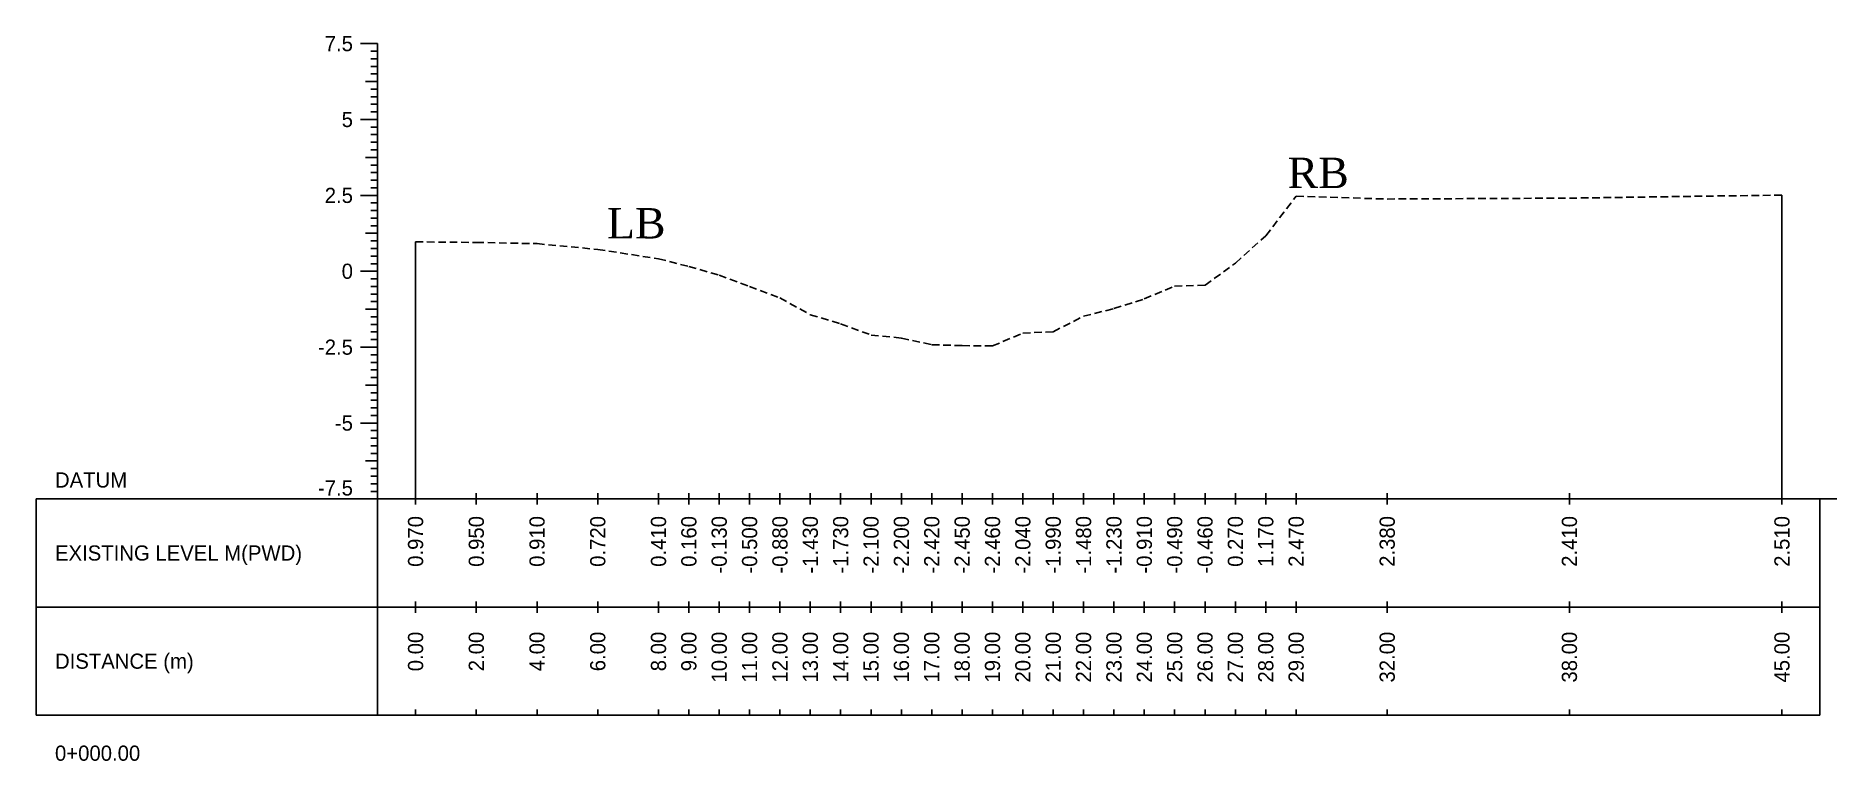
# Model space of a CAD drawing. Header units: inches. Extents: x 2527 to 3799, y -2520 to -1051.
# Drawn here: x 2834.5 to 2893.8, y -1117.1 to -1093.2 of the extents above; entities that cross this region are included whole.
import ezdxf
from ezdxf.enums import TextEntityAlignment as Align

# ---------------------------------------------------------------- set-up
doc = ezdxf.new("R2010")
doc.units = ezdxf.units.IN
doc.header["$MEASUREMENT"] = 0
doc.linetypes.add('HIDDEN', pattern=[0.375, 0.25, -0.125])
doc.layers.add('CS_Drawing', color=7, linetype='Continuous')
doc.layers.add('GL', color=3, linetype='HIDDEN')
doc.styles.add('romans', font='romans.shx')

msp = doc.modelspace()

# ---------------------------------------------------------------- texts
at = {"char_height": 1, "width": 87.77218, "attachment_point": 1, "style": 'romans'}
for s, insert in [('{\\fTimes New Roman|b0|i0|c0|p18;RB}', (2875.711, -1097.243)), ('{\\fTimes New Roman|b0|i0|c0|p18;LB}', (2853.293, -1098.904))]:
    msp.add_mtext(s, dxfattribs=dict(at, insert=insert))
at = {"layer": 'CS_Drawing'}
for s, p in [('7.5', (2844.929, -1093.485)), ('5', (2844.929, -1095.985)), ('2.5', (2844.929, -1098.485)), ('0', (2844.929, -1100.985)), ('-2.5', (2844.929, -1103.485)), ('-5', (2844.929, -1105.985))]:
    msp.add_text(s, height=0.5, dxfattribs=at).set_placement(p, align=Align.MIDDLE_RIGHT)
for s, p in [('DATUM', (2835.116, -1107.86)), ('EXISTING LEVEL M(PWD)', (2835.116, -1110.266)), ('DISTANCE (m)', (2835.116, -1113.829)), ('0+000.00', (2835.116, -1116.86))]:
    msp.add_text(s, height=0.5, dxfattribs=at).set_placement(p, align=Align.MIDDLE_LEFT)
msp.add_text('-7.5', height=0.5, dxfattribs=at).set_placement((2844.929, -1108.373), align=Align.RIGHT)
for s, p in [('0.970', (2846.991, -1109.048)), ('0.950', (2848.991, -1109.048)), ('0.910', (2850.991, -1109.048)), ('0.720', (2852.991, -1109.048)), ('0.410', (2854.991, -1109.048)), ('0.160', (2855.991, -1109.048)), ('-0.130', (2856.991, -1109.048)), ('-0.500', (2857.991, -1109.048)), ('-0.880', (2858.991, -1109.048)), ('-1.430', (2859.991, -1109.048)), ('-1.730', (2860.991, -1109.048)), ('-2.100', (2861.991, -1109.048)), ('-2.200', (2862.991, -1109.048)), ('-2.420', (2863.991, -1109.048)), ('-2.450', (2864.991, -1109.048)), ('-2.460', (2865.991, -1109.048)), ('-2.040', (2866.991, -1109.048)), ('-1.990', (2867.991, -1109.048)), ('-1.480', (2868.991, -1109.048)), ('-1.230', (2869.991, -1109.048)), ('-0.910', (2870.991, -1109.048)), ('-0.490', (2871.991, -1109.048)), ('-0.460', (2872.991, -1109.048)), ('0.270', (2873.991, -1109.048)), ('1.170', (2874.991, -1109.048)), ('2.470', (2875.991, -1109.048)), ('2.380', (2878.991, -1109.048)), ('2.410', (2884.991, -1109.048)), ('2.510', (2891.991, -1109.048)), ('0.00', (2846.991, -1112.86)), ('2.00', (2848.991, -1112.86)), ('4.00', (2850.991, -1112.86)), ('6.00', (2852.991, -1112.86)), ('8.00', (2854.991, -1112.86)), ('9.00', (2855.991, -1112.86)), ('10.00', (2856.991, -1112.86)), ('11.00', (2857.991, -1112.86)), ('12.00', (2858.991, -1112.86)), ('13.00', (2859.991, -1112.86)), ('14.00', (2860.991, -1112.86)), ('15.00', (2861.991, -1112.86)), ('16.00', (2862.991, -1112.86)), ('17.00', (2863.991, -1112.86)), ('18.00', (2864.991, -1112.86)), ('19.00', (2865.991, -1112.86)), ('20.00', (2866.991, -1112.86)), ('21.00', (2867.991, -1112.86)), ('22.00', (2868.991, -1112.86)), ('23.00', (2869.991, -1112.86)), ('24.00', (2870.991, -1112.86)), ('25.00', (2871.991, -1112.86)), ('26.00', (2872.991, -1112.86)), ('27.00', (2873.991, -1112.86)), ('28.00', (2874.991, -1112.86)), ('29.00', (2875.991, -1112.86)), ('32.00', (2878.991, -1112.86)), ('38.00', (2884.991, -1112.86)), ('45.00', (2891.991, -1112.86))]:
    msp.add_text(s, height=0.5, rotation=90, dxfattribs=at).set_placement(p, align=Align.MIDDLE_RIGHT)

# ---------------------------------------------------------------- linework, layer by layer
at = {"layer": 'CS_Drawing'}
for p, q in [((2845.741, -1093.485), (2845.179, -1093.485)), ((2845.741, -1093.485), (2845.347, -1093.485)), ((2845.741, -1093.485), (2845.516, -1093.485)), ((2845.741, -1108.485), (2845.741, -1093.485)), ((2845.741, -1093.735), (2845.516, -1093.735)), ((2845.741, -1093.985), (2845.516, -1093.985)), ((2845.741, -1094.235), (2845.516, -1094.235)), ((2845.741, -1094.735), (2845.347, -1094.735)), ((2845.741, -1094.485), (2845.516, -1094.485)), ((2845.741, -1094.735), (2845.516, -1094.735)), ((2845.741, -1094.985), (2845.516, -1094.985)), ((2845.741, -1095.235), (2845.516, -1095.235)), ((2845.741, -1095.485), (2845.516, -1095.485)), ((2845.741, -1095.985), (2845.179, -1095.985)), ((2845.741, -1095.985), (2845.347, -1095.985)), ((2845.741, -1095.735), (2845.516, -1095.735)), ((2845.741, -1095.985), (2845.516, -1095.985)), ((2845.741, -1096.235), (2845.516, -1096.235)), ((2845.741, -1096.485), (2845.516, -1096.485)), ((2845.741, -1097.235), (2845.347, -1097.235)), ((2845.741, -1096.735), (2845.516, -1096.735)), ((2845.741, -1096.985), (2845.516, -1096.985)), ((2845.741, -1097.235), (2845.516, -1097.235)), ((2845.741, -1097.485), (2845.516, -1097.485)), ((2845.741, -1097.735), (2845.516, -1097.735)), ((2845.741, -1097.985), (2845.516, -1097.985)), ((2845.741, -1098.235), (2845.516, -1098.235)), ((2845.741, -1098.485), (2845.179, -1098.485)), ((2845.741, -1098.485), (2845.347, -1098.485)), ((2845.741, -1098.485), (2845.516, -1098.485)), ((2845.741, -1098.735), (2845.516, -1098.735)), ((2845.741, -1098.985), (2845.516, -1098.985)), ((2891.991, -1108.485), (2891.991, -1098.475)), ((2845.741, -1099.235), (2845.516, -1099.235)), ((2845.741, -1099.485), (2845.516, -1099.485)), ((2845.741, -1099.735), (2845.347, -1099.735)), ((2845.741, -1099.735), (2845.516, -1099.735)), ((2845.741, -1099.985), (2845.516, -1099.985)), ((2845.741, -1100.235), (2845.516, -1100.235)), ((2846.991, -1108.485), (2846.991, -1100.015)), ((2845.741, -1100.485), (2845.516, -1100.485)), ((2845.741, -1100.735), (2845.516, -1100.735)), ((2845.741, -1100.985), (2845.179, -1100.985)), ((2845.741, -1100.985), (2845.347, -1100.985)), ((2845.741, -1100.985), (2845.516, -1100.985)), ((2845.741, -1101.235), (2845.516, -1101.235)), ((2845.741, -1101.485), (2845.516, -1101.485)), ((2845.741, -1101.735), (2845.516, -1101.735)), ((2845.741, -1101.985), (2845.516, -1101.985)), ((2845.741, -1102.235), (2845.347, -1102.235)), ((2845.741, -1102.235), (2845.516, -1102.235)), ((2845.741, -1102.485), (2845.516, -1102.485)), ((2845.741, -1102.735), (2845.516, -1102.735)), ((2845.741, -1102.985), (2845.516, -1102.985)), ((2845.741, -1103.485), (2845.179, -1103.485)), ((2845.741, -1103.485), (2845.347, -1103.485)), ((2845.741, -1103.235), (2845.516, -1103.235)), ((2845.741, -1103.485), (2845.516, -1103.485)), ((2845.741, -1103.735), (2845.516, -1103.735)), ((2845.741, -1103.985), (2845.516, -1103.985)), ((2845.741, -1104.235), (2845.516, -1104.235)), ((2845.741, -1104.735), (2845.347, -1104.735)), ((2845.741, -1104.485), (2845.516, -1104.485)), ((2845.741, -1104.735), (2845.516, -1104.735)), ((2845.741, -1104.985), (2845.516, -1104.985)), ((2845.741, -1105.235), (2845.516, -1105.235)), ((2845.741, -1105.485), (2845.516, -1105.485)), ((2845.741, -1105.985), (2845.179, -1105.985)), ((2845.741, -1105.985), (2845.347, -1105.985)), ((2845.741, -1105.735), (2845.516, -1105.735)), ((2845.741, -1105.985), (2845.516, -1105.985)), ((2845.741, -1106.235), (2845.516, -1106.235)), ((2845.741, -1106.485), (2845.516, -1106.485)), ((2845.741, -1106.735), (2845.516, -1106.735)), ((2845.741, -1107.235), (2845.347, -1107.235)), ((2845.741, -1106.985), (2845.516, -1106.985)), ((2845.741, -1107.235), (2845.516, -1107.235)), ((2845.741, -1107.485), (2845.516, -1107.485)), ((2845.741, -1107.735), (2845.516, -1107.735)), ((2834.491, -1108.485), (2845.741, -1108.485)), ((2834.491, -1108.485), (2834.491, -1115.61)), ((2845.741, -1108.485), (2845.179, -1108.485)), ((2845.741, -1108.485), (2845.347, -1108.485)), ((2845.741, -1107.985), (2845.516, -1107.985)), ((2845.741, -1108.235), (2845.516, -1108.235)), ((2845.741, -1108.485), (2845.516, -1108.485)), ((2845.741, -1108.485), (2893.241, -1108.485)), ((2845.741, -1108.485), (2845.741, -1115.61)), ((2846.991, -1108.673), (2846.991, -1108.298)), ((2848.991, -1108.673), (2848.991, -1108.298)), ((2850.991, -1108.673), (2850.991, -1108.298)), ((2852.991, -1108.673), (2852.991, -1108.298)), ((2854.991, -1108.673), (2854.991, -1108.298)), ((2855.991, -1108.673), (2855.991, -1108.298)), ((2856.991, -1108.673), (2856.991, -1108.298)), ((2857.991, -1108.673), (2857.991, -1108.298)), ((2858.991, -1108.673), (2858.991, -1108.298)), ((2859.991, -1108.673), (2859.991, -1108.298)), ((2860.991, -1108.673), (2860.991, -1108.298)), ((2861.991, -1108.673), (2861.991, -1108.298)), ((2862.991, -1108.673), (2862.991, -1108.298)), ((2863.991, -1108.673), (2863.991, -1108.298)), ((2864.991, -1108.673), (2864.991, -1108.298)), ((2865.991, -1108.673), (2865.991, -1108.298)), ((2866.991, -1108.673), (2866.991, -1108.298)), ((2867.991, -1108.673), (2867.991, -1108.298)), ((2868.991, -1108.673), (2868.991, -1108.298)), ((2869.991, -1108.673), (2869.991, -1108.298)), ((2870.991, -1108.673), (2870.991, -1108.298)), ((2871.991, -1108.673), (2871.991, -1108.298)), ((2872.991, -1108.673), (2872.991, -1108.298)), ((2873.991, -1108.673), (2873.991, -1108.298)), ((2874.991, -1108.673), (2874.991, -1108.298)), ((2875.991, -1108.673), (2875.991, -1108.298)), ((2878.991, -1108.673), (2878.991, -1108.298)), ((2884.991, -1108.673), (2884.991, -1108.298)), ((2891.991, -1108.673), (2891.991, -1108.298)), ((2893.241, -1108.485), (2893.804, -1108.485)), ((2893.241, -1108.485), (2893.635, -1108.485)), ((2893.241, -1108.485), (2893.466, -1108.485)), ((2893.241, -1108.485), (2893.241, -1115.61)), ((2834.491, -1112.048), (2845.741, -1112.048)), ((2845.741, -1112.048), (2893.241, -1112.048)), ((2845.741, -1112.048), (2893.241, -1112.048)), ((2846.991, -1112.235), (2846.991, -1111.86)), ((2848.991, -1112.235), (2848.991, -1111.86)), ((2850.991, -1112.235), (2850.991, -1111.86)), ((2852.991, -1112.235), (2852.991, -1111.86)), ((2854.991, -1112.235), (2854.991, -1111.86)), ((2855.991, -1112.235), (2855.991, -1111.86)), ((2856.991, -1112.235), (2856.991, -1111.86)), ((2857.991, -1112.235), (2857.991, -1111.86)), ((2858.991, -1112.235), (2858.991, -1111.86)), ((2859.991, -1112.235), (2859.991, -1111.86)), ((2860.991, -1112.235), (2860.991, -1111.86)), ((2861.991, -1112.235), (2861.991, -1111.86)), ((2862.991, -1112.235), (2862.991, -1111.86)), ((2863.991, -1112.235), (2863.991, -1111.86)), ((2864.991, -1112.235), (2864.991, -1111.86)), ((2865.991, -1112.235), (2865.991, -1111.86)), ((2866.991, -1112.235), (2866.991, -1111.86)), ((2867.991, -1112.235), (2867.991, -1111.86)), ((2868.991, -1112.235), (2868.991, -1111.86)), ((2869.991, -1112.235), (2869.991, -1111.86)), ((2870.991, -1112.235), (2870.991, -1111.86)), ((2871.991, -1112.235), (2871.991, -1111.86)), ((2872.991, -1112.235), (2872.991, -1111.86)), ((2873.991, -1112.235), (2873.991, -1111.86)), ((2874.991, -1112.235), (2874.991, -1111.86)), ((2875.991, -1112.235), (2875.991, -1111.86)), ((2878.991, -1112.235), (2878.991, -1111.86)), ((2884.991, -1112.235), (2884.991, -1111.86)), ((2891.991, -1112.235), (2891.991, -1111.86)), ((2834.491, -1115.61), (2845.741, -1115.61)), ((2845.741, -1115.61), (2893.241, -1115.61)), ((2846.991, -1115.61), (2846.991, -1115.423)), ((2848.991, -1115.61), (2848.991, -1115.423)), ((2850.991, -1115.61), (2850.991, -1115.423)), ((2852.991, -1115.61), (2852.991, -1115.423)), ((2854.991, -1115.61), (2854.991, -1115.423)), ((2855.991, -1115.61), (2855.991, -1115.423)), ((2856.991, -1115.61), (2856.991, -1115.423)), ((2857.991, -1115.61), (2857.991, -1115.423)), ((2858.991, -1115.61), (2858.991, -1115.423)), ((2859.991, -1115.61), (2859.991, -1115.423)), ((2860.991, -1115.61), (2860.991, -1115.423)), ((2861.991, -1115.61), (2861.991, -1115.423)), ((2862.991, -1115.61), (2862.991, -1115.423)), ((2863.991, -1115.61), (2863.991, -1115.423)), ((2864.991, -1115.61), (2864.991, -1115.423)), ((2865.991, -1115.61), (2865.991, -1115.423)), ((2866.991, -1115.61), (2866.991, -1115.423)), ((2867.991, -1115.61), (2867.991, -1115.423)), ((2868.991, -1115.61), (2868.991, -1115.423)), ((2869.991, -1115.61), (2869.991, -1115.423)), ((2870.991, -1115.61), (2870.991, -1115.423)), ((2871.991, -1115.61), (2871.991, -1115.423)), ((2872.991, -1115.61), (2872.991, -1115.423)), ((2873.991, -1115.61), (2873.991, -1115.423)), ((2874.991, -1115.61), (2874.991, -1115.423)), ((2875.991, -1115.61), (2875.991, -1115.423)), ((2878.991, -1115.61), (2878.991, -1115.423)), ((2884.991, -1115.61), (2884.991, -1115.423)), ((2891.991, -1115.61), (2891.991, -1115.423))]:
    msp.add_line(p, q, dxfattribs=at)
at = {"layer": 'GL'}
msp.add_lwpolyline([(2846.991, -1100.015), (2848.991, -1100.035), (2850.991, -1100.075), (2852.991, -1100.265), (2854.991, -1100.575), (2855.991, -1100.825), (2856.991, -1101.115), (2857.991, -1101.485), (2858.991, -1101.865), (2859.991, -1102.415), (2860.991, -1102.715), (2861.991, -1103.085), (2862.991, -1103.185), (2863.991, -1103.405), (2864.991, -1103.435), (2865.991, -1103.445), (2866.991, -1103.025), (2867.991, -1102.975), (2868.991, -1102.465), (2869.991, -1102.215), (2870.991, -1101.895), (2871.991, -1101.475), (2872.991, -1101.445), (2873.991, -1100.715), (2874.991, -1099.815), (2875.991, -1098.515), (2878.991, -1098.605), (2884.991, -1098.575), (2891.991, -1098.475)], dxfattribs=at)

msp.set_redraw_order([(e.dxf.handle, doc.entitydb.next_handle()) for e in msp.query("TEXT MTEXT ATTDEF DIMENSION ARC_DIMENSION")])  # texts and dimensions are drawn at this point

doc.saveas('drawing.dxf')
